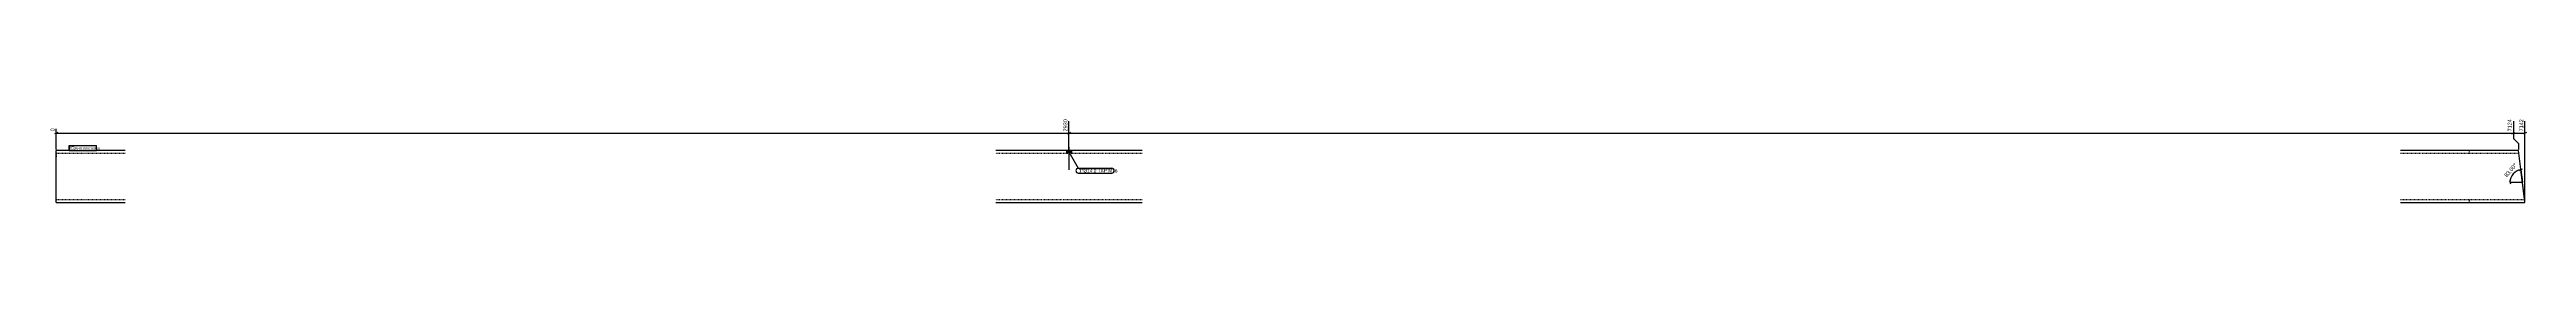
# Model space of a CAD drawing. Header units: millimetres. Extents: x 9 to 20439, y 9 to 246.
# Drawn here: x 13273 to 20439, y 9 to 246 of the extents above; entities that cross this region are included whole.
import ezdxf

# ---------------------------------------------------------------- set-up
doc = ezdxf.new("R2010")
doc.units = ezdxf.units.MM
doc.linetypes.add('DXK_LINE_DOT2', pattern=[3.9198, 1.9599, -1.9599])
for name, color, linetype in [('MÅLSÆTNING', 7, 'Continuous'), ('STÅL', 7, 'Continuous'), ('TEKST', 7, 'Continuous')]:
    doc.layers.add(name, color=color, linetype=linetype)
doc.styles.add('Arial Narrow', font='ARIALN.TTF', dxfattribs={"height": 0.2})

msp = doc.modelspace()

# ---------------------------------------------------------------- hatches: boundary and pattern name
at = {"layer": 'STÅL', "linetype": 'Continuous'}
msp.add_hatch(color=3, dxfattribs=at).paths.add_polyline_path([(16229.6, 159), (16215.6, 159), (16215.6, 151), (16229.6, 151)])

# ---------------------------------------------------------------- linework, layer by layer
at = {"layer": 'MÅLSÆTNING', "color": 7, "linetype": 'Continuous'}
for p, q in [((13292.6, 162), (13292.6, 221.8)), ((16222.6, 162), (16222.6, 243.8)), ((16222.6, 162), (16222.6, 243.8)), ((20401.1, 243.8), (20401.1, 194.4)), ((13297.1, 211.2), (13288.1, 207.6)), ((13292.6, 209.4), (16222.6, 209.4)), ((16227.1, 211.2), (16218.1, 207.6)), ((16218.1, 207.6), (16227.1, 211.2)), ((16222.6, 209.4), (20401.1, 209.4)), ((20396.6, 207.6), (20405.6, 211.2)), ((20401.1, 194.4), (20416.1, 179.4)), ((20416.1, 179.4), (20416.1, 162)), ((20389.5, 72.4), (20393.1, 63.4)), ((20418.6, 101.3), (20427.1, 106)), ((20434.1, 12), (20422.9, 103.6)), ((20422.9, 103.6), (20427.3, 67.9)), ((20391.3, 67.9), (20427.3, 67.9))]:
    msp.add_line(p, q, dxfattribs=at)
msp.add_arc((20427.3, 67.9), 36, 97, 180, dxfattribs=at)
at = {"layer": 'STÅL', "color": 2, "linetype": 'Continuous'}
for p, q in [((13492.6, 159), (13292.6, 159)), ((13292.6, 29), (13292.6, 159)), ((16434.6, 159), (16010.6, 159)), ((20416.1, 159), (20074.6, 159)), ((20432.1, 29), (20416.1, 159)), ((13292.6, 14.9), (13292.6, 29)), ((13292.6, 9), (13292.6, 14.9)), ((13292.6, 9), (13492.6, 9)), ((16010.6, 9), (16434.6, 9)), ((20074.6, 9), (20434.5, 9)), ((20434.5, 9), (20432.1, 29))]:
    msp.add_line(p, q, dxfattribs=at)
at = {"layer": 'STÅL', "color": 7, "linetype": 'DXK_LINE_DOT2'}
for p, q in [((13492.6, 151), (13292.6, 151)), ((13292.6, 146.7), (13292.6, 139)), ((16434.6, 151), (16010.6, 151)), ((20417.1, 151), (20074.6, 151)), ((20274.6, 151), (20274.6, 159)), ((13292.6, 21.3), (13292.6, 29)), ((13292.6, 17.9), (13292.6, 21.3)), ((13292.6, 17), (13292.6, 17.9)), ((13492.6, 17), (13292.6, 17)), ((13292.6, 14.9), (13292.6, 17)), ((16434.6, 17), (16010.6, 17)), ((20433.5, 17), (20074.6, 17)), ((20274.6, 9), (20274.6, 17)), ((20434.5, 9), (20433, 21.3))]:
    msp.add_line(p, q, dxfattribs=at)
at = {"layer": 'STÅL', "color": 3, "linetype": 'Continuous'}
for p, q in [((16215.6, 159), (16215.6, 151)), ((16222.6, 169), (16222.6, 104)), ((16229.6, 159), (16229.6, 151))]:
    msp.add_line(p, q, dxfattribs=at)

# ---------------------------------------------------------------- next in the draw order: wipeouts: each hides what was drawn before it
at = {"color": 0, "linetype": 'Continuous'}
for points in [[(13290.2, 224.2), (13273.4, 224.2), (13273.4, 212.1), (13290.2, 212.1)], [(16220.2, 246.2), (16203.4, 246.2), (16203.4, 212.1), (16220.2, 212.1)], [(20398.7, 246.2), (20381.9, 246.2), (20381.9, 212.1), (20398.7, 212.1)]]:
    msp.add_wipeout(points, dxfattribs=at).dxf.layer = 'MÅLSÆTNING'
at = {"color": 0}
for points, layer in [([(20411.7, 111.2), (20399.1, 122.3), (20369.9, 89.3), (20382.4, 78.1)], 'MÅLSÆTNING'), ([(13343.7, 161.1), (13343.7, 171.6), (13331.6, 171.6), (13331.6, 161.1)], 'TEKST'), ([(16344.8, 95.9), (16344.8, 106.4), (16251.4, 106.4), (16251.4, 95.9)], 'TEKST')]:
    msp.add_wipeout(points, dxfattribs=at).dxf.layer = layer

# ---------------------------------------------------------------- next in the draw order: linework, layer by layer
at = {"layer": 'MÅLSÆTNING', "color": 7, "linetype": 'Continuous'}
for p, q in [((20401.1, 243.8), (20401.1, 194.4)), ((20434.5, 12), (20434.5, 243.8)), ((20396.6, 207.6), (20405.6, 211.2)), ((20401.1, 209.4), (20434.5, 209.4)), ((20401.1, 194.4), (20416.1, 179.4)), ((20416.1, 179.4), (20416.1, 162)), ((20439, 211.2), (20430, 207.6))]:
    msp.add_line(p, q, dxfattribs=at)

# ---------------------------------------------------------------- next in the draw order: texts
at = {"layer": 'MÅLSÆTNING', "color": 3, "linetype": 'Continuous', "style": 'Arial Narrow'}
for s, height, p in [('0', 11.5, (13287.8, 214.5)), ('2930', 11.45, (16217.8, 214.5)), ('7124', 11.45, (20396.3, 214.5))]:
    msp.add_text(s, height=height, rotation=90.00021, dxfattribs=at).set_placement(p)
at = {"layer": 'MÅLSÆTNING', "color": 3, "style": 'Arial Narrow'}
msp.add_text('83.00°', height=11.45, rotation=48.50088, dxfattribs=at).set_placement((20382.2, 81.5))

# ---------------------------------------------------------------- next in the draw order: wipeouts: each hides what was drawn before it
at = {"color": 0}
for points in [[(13343.7, 161.1), (13343.7, 171.6), (13331.6, 171.6), (13331.6, 161.1)], [(16344.8, 95.9), (16344.8, 106.4), (16251.4, 106.4), (16251.4, 95.9)]]:
    msp.add_wipeout(points, dxfattribs=at).dxf.layer = 'TEKST'

# ---------------------------------------------------------------- next in the draw order: linework, layer by layer
at = {"layer": 'TEKST', "color": 7, "linetype": 'Continuous'}
for p, q in [((16222.6, 155), (16249.6, 108.2)), ((16249.6, 108.2), (16346.6, 108.2)), ((16249.6, 94.1), (16346.6, 94.1))]:
    msp.add_line(p, q, dxfattribs=at)
for centre, start, end in [((16249.6, 101.2), 90, 270), ((16346.6, 101.2), 270, 90)]:
    msp.add_arc(centre, 7.05, start, end, dxfattribs=at)

# ---------------------------------------------------------------- next in the draw order: texts
at = {"layer": 'TEKST', "color": 3, "style": 'Arial Narrow'}
msp.add_text('1*Ø14.0 TAP M16', height=10.021, dxfattribs=at).set_placement((16251.4, 95.9))

# ---------------------------------------------------------------- next in the draw order: wipeouts: each hides what was drawn before it
at = {"color": 0, "linetype": 'Continuous'}
msp.add_wipeout([(20432.1, 246.2), (20415.3, 246.2), (20415.3, 212.1), (20432.1, 212.1)], dxfattribs=at).dxf.layer = 'MÅLSÆTNING'
at = {"color": 0}
msp.add_wipeout([(13407.2, 161.1), (13407.2, 168.6), (13346.9, 168.6), (13346.9, 161.1)], dxfattribs=at).dxf.layer = 'TEKST'

# ---------------------------------------------------------------- next in the draw order: texts
at = {"layer": 'MÅLSÆTNING', "color": 3, "linetype": 'Continuous', "style": 'Arial Narrow'}
msp.add_text('7142', height=11.45, rotation=90.00021, dxfattribs=at).set_placement((20429.7, 214.5))

# ---------------------------------------------------------------- next in the draw order: wipeouts: each hides what was drawn before it
at = {"color": 0}
msp.add_wipeout([(13407.2, 161.1), (13407.2, 168.6), (13346.9, 168.6), (13346.9, 161.1)], dxfattribs=at).dxf.layer = 'TEKST'

# ---------------------------------------------------------------- next in the draw order: linework, layer by layer
at = {"layer": 'TEKST', "color": 7, "linetype": 'Continuous'}
for p, q in [((13329.8, 173.4), (13409, 173.4)), ((13329.8, 159.3), (13329.8, 173.4)), ((13329.8, 159.3), (13409, 159.3)), ((13409, 159.3), (13409, 173.4))]:
    msp.add_line(p, q, dxfattribs=at)

# ---------------------------------------------------------------- next in the draw order: texts
at = {"layer": 'TEKST', "color": 3, "style": 'Arial Narrow'}
for s, height, p in [('s3', 10.02, (13331.6, 161.1)), ('RHS150X150X8', 7.158, (13346.9, 161.1))]:
    msp.add_text(s, height=height, dxfattribs=at).set_placement(p)

doc.saveas('drawing.dxf')
